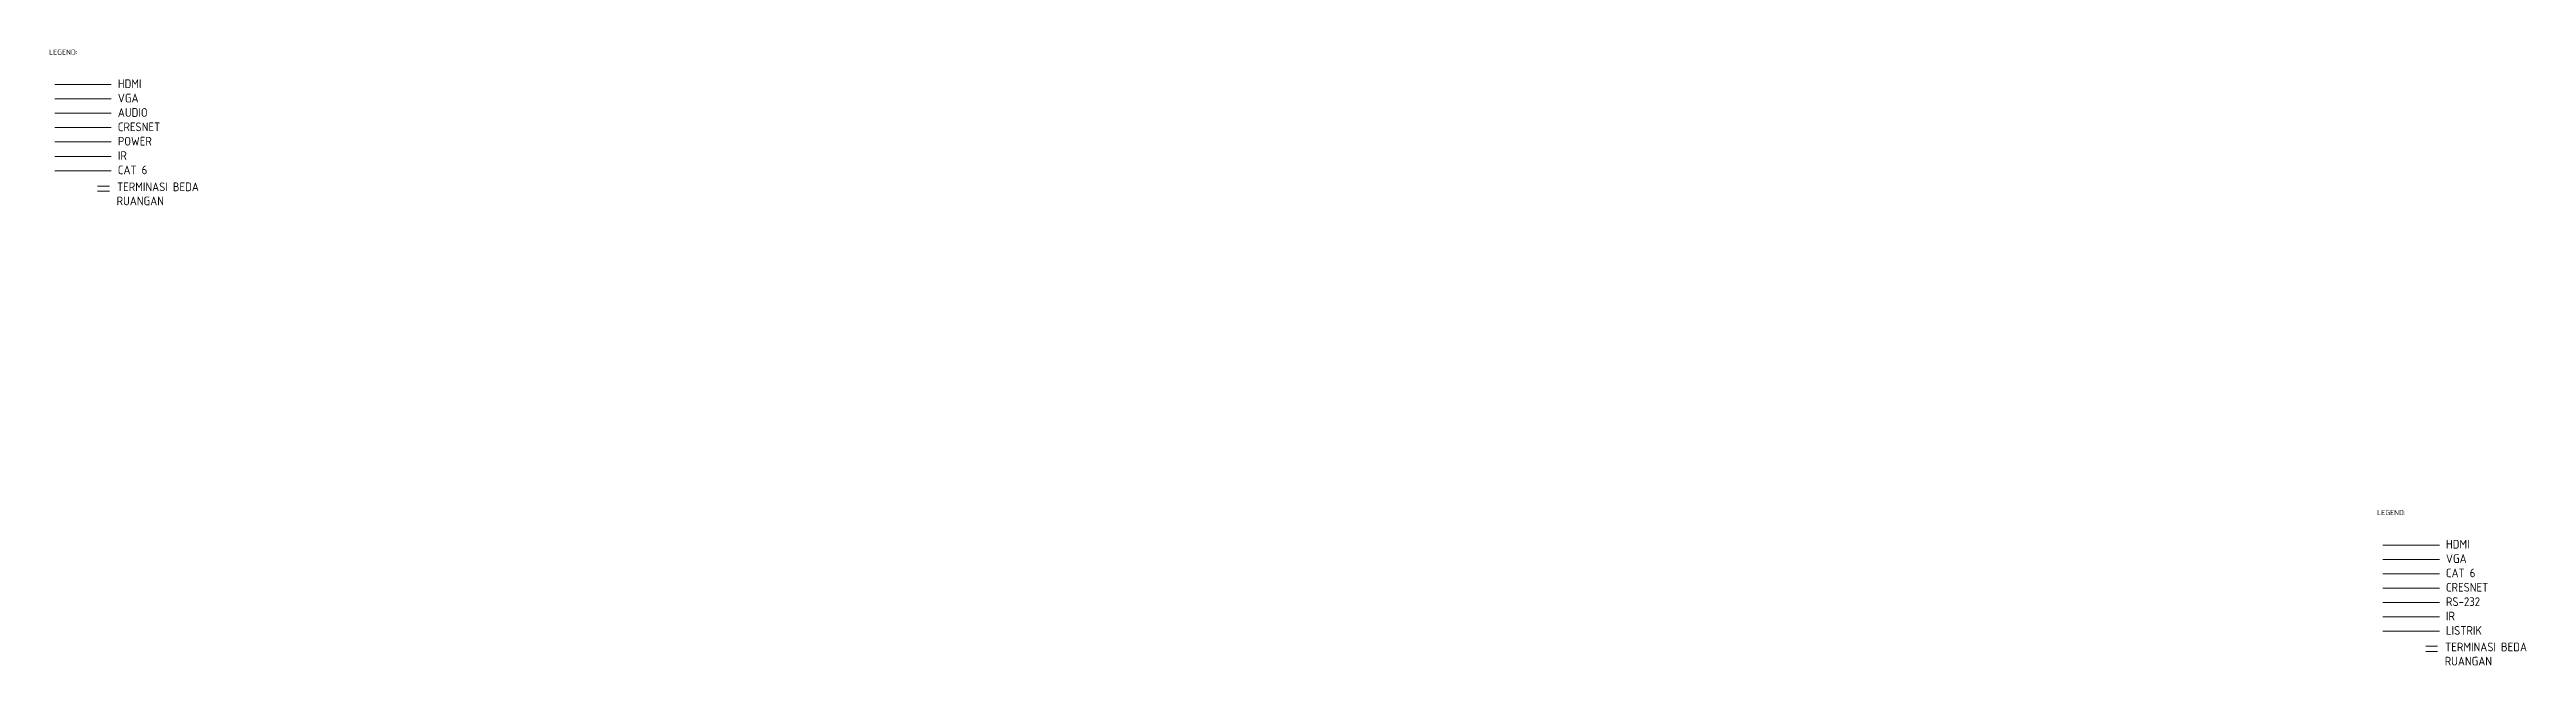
# Model space of a CAD drawing. Header units: millimetres. Extents: x 52029 to 181395, y -167683 to -9934.
# Drawn here: x 83889 to 125620, y -167683 to -157300 of the extents above; entities that cross this region are included whole.
import ezdxf

# ---------------------------------------------------------------- set-up
doc = ezdxf.new("R2010")
doc.units = ezdxf.units.MM
doc.header["$LTSCALE"] = 3
doc.layers.add('FUR', color=8, linetype='Continuous', lineweight=5)
doc.styles.add('style1', font='isocp.shx', dxfattribs={"height": 1})

msp = doc.modelspace()

# ---------------------------------------------------------------- texts
at = {"layer": 'FUR', "color": 7, "style": 'style1'}
for s, height, p in [('VGA', 146.7, (85040, -158192)), ('HDMI', 146.7, (85040, -157950)), ('AUDIO', 146.7, (85040, -158435)), ('CRESNET', 146.7, (85040, -158677)), ('POWER', 146.7, (85040, -158919)), ('IR', 146.7, (85040, -159161)), ('CAT 6', 146.7, (85040, -159403)), ('RUANGAN', 146.7, (85019, -159926)), ('TERMINASI BEDA ', 146.67, (85026, -159688)), ('HDMI', 146.7, (124263, -165712)), ('VGA', 146.7, (124263, -165954)), ('CAT 6', 146.7, (124263, -166196)), ('CRESNET', 146.7, (124263, -166438)), ('RS-232', 146.7, (124263, -166680)), ('IR', 146.7, (124263, -166922)), ('TERMINASI BEDA ', 146.67, (124250, -167444)), ('LISTRIK', 146.7, (124263, -167165)), ('RUANGAN', 146.7, (124242, -167683))]:
    msp.add_text(s, height=height, dxfattribs=at).set_placement(p)
at = {"layer": 'FUR', "color": 7, "char_height": 85.9, "width": 1647.26, "attachment_point": 1, "style": 'style1'}
for insert in [(83881, -157301), (123104, -165062)]:
    msp.add_mtext('LEGEND:', dxfattribs=dict(at, insert=insert))

# ---------------------------------------------------------------- linework, layer by layer
at = {"layer": 'FUR', "color": 5}
for p, q in [((83977, -157891), (84929, -157891)), ((123200, -165652), (124152, -165652))]:
    msp.add_line(p, q, dxfattribs=at)
at = {"layer": 'FUR', "color": 40}
for p, q in [((83977, -158133), (84929, -158133)), ((123200, -165895), (124152, -165895))]:
    msp.add_line(p, q, dxfattribs=at)
at = {"layer": 'FUR', "color": 3}
for p, q in [((83977, -158375), (84929, -158375)), ((123200, -166137), (124152, -166137))]:
    msp.add_line(p, q, dxfattribs=at)
at = {"layer": 'FUR', "color": 4}
for p, q in [((83977, -158617), (84929, -158617)), ((123200, -166379), (124152, -166379))]:
    msp.add_line(p, q, dxfattribs=at)
at = {"layer": 'FUR', "color": 7}
for p, q in [((83977, -158859), (84929, -158859)), ((123200, -166621), (124152, -166621))]:
    msp.add_line(p, q, dxfattribs=at)
at = {"layer": 'FUR', "color": 16}
for p, q in [((83977, -159102), (84929, -159102)), ((123200, -166863), (124152, -166863))]:
    msp.add_line(p, q, dxfattribs=at)
at = {"layer": 'FUR', "color": 1}
for p, q in [((83977, -159344), (84929, -159344)), ((123200, -167105), (124152, -167105))]:
    msp.add_line(p, q, dxfattribs=at)
at = {"layer": 'FUR', "color": 7}
for points in [[(84700, -159601), (84897, -159601)], [(84700, -159689), (84897, -159689)]]:
    msp.add_lwpolyline(points, dxfattribs=at)
at = {"layer": 'FUR'}
for points in [[(123924, -167357), (124121, -167357)], [(123924, -167445), (124121, -167445)]]:
    msp.add_lwpolyline(points, dxfattribs=at)

msp.set_redraw_order([(e.dxf.handle, doc.entitydb.next_handle()) for e in msp.query("TEXT MTEXT ATTDEF DIMENSION ARC_DIMENSION")])  # texts and dimensions are drawn at this point

doc.saveas('drawing.dxf')
